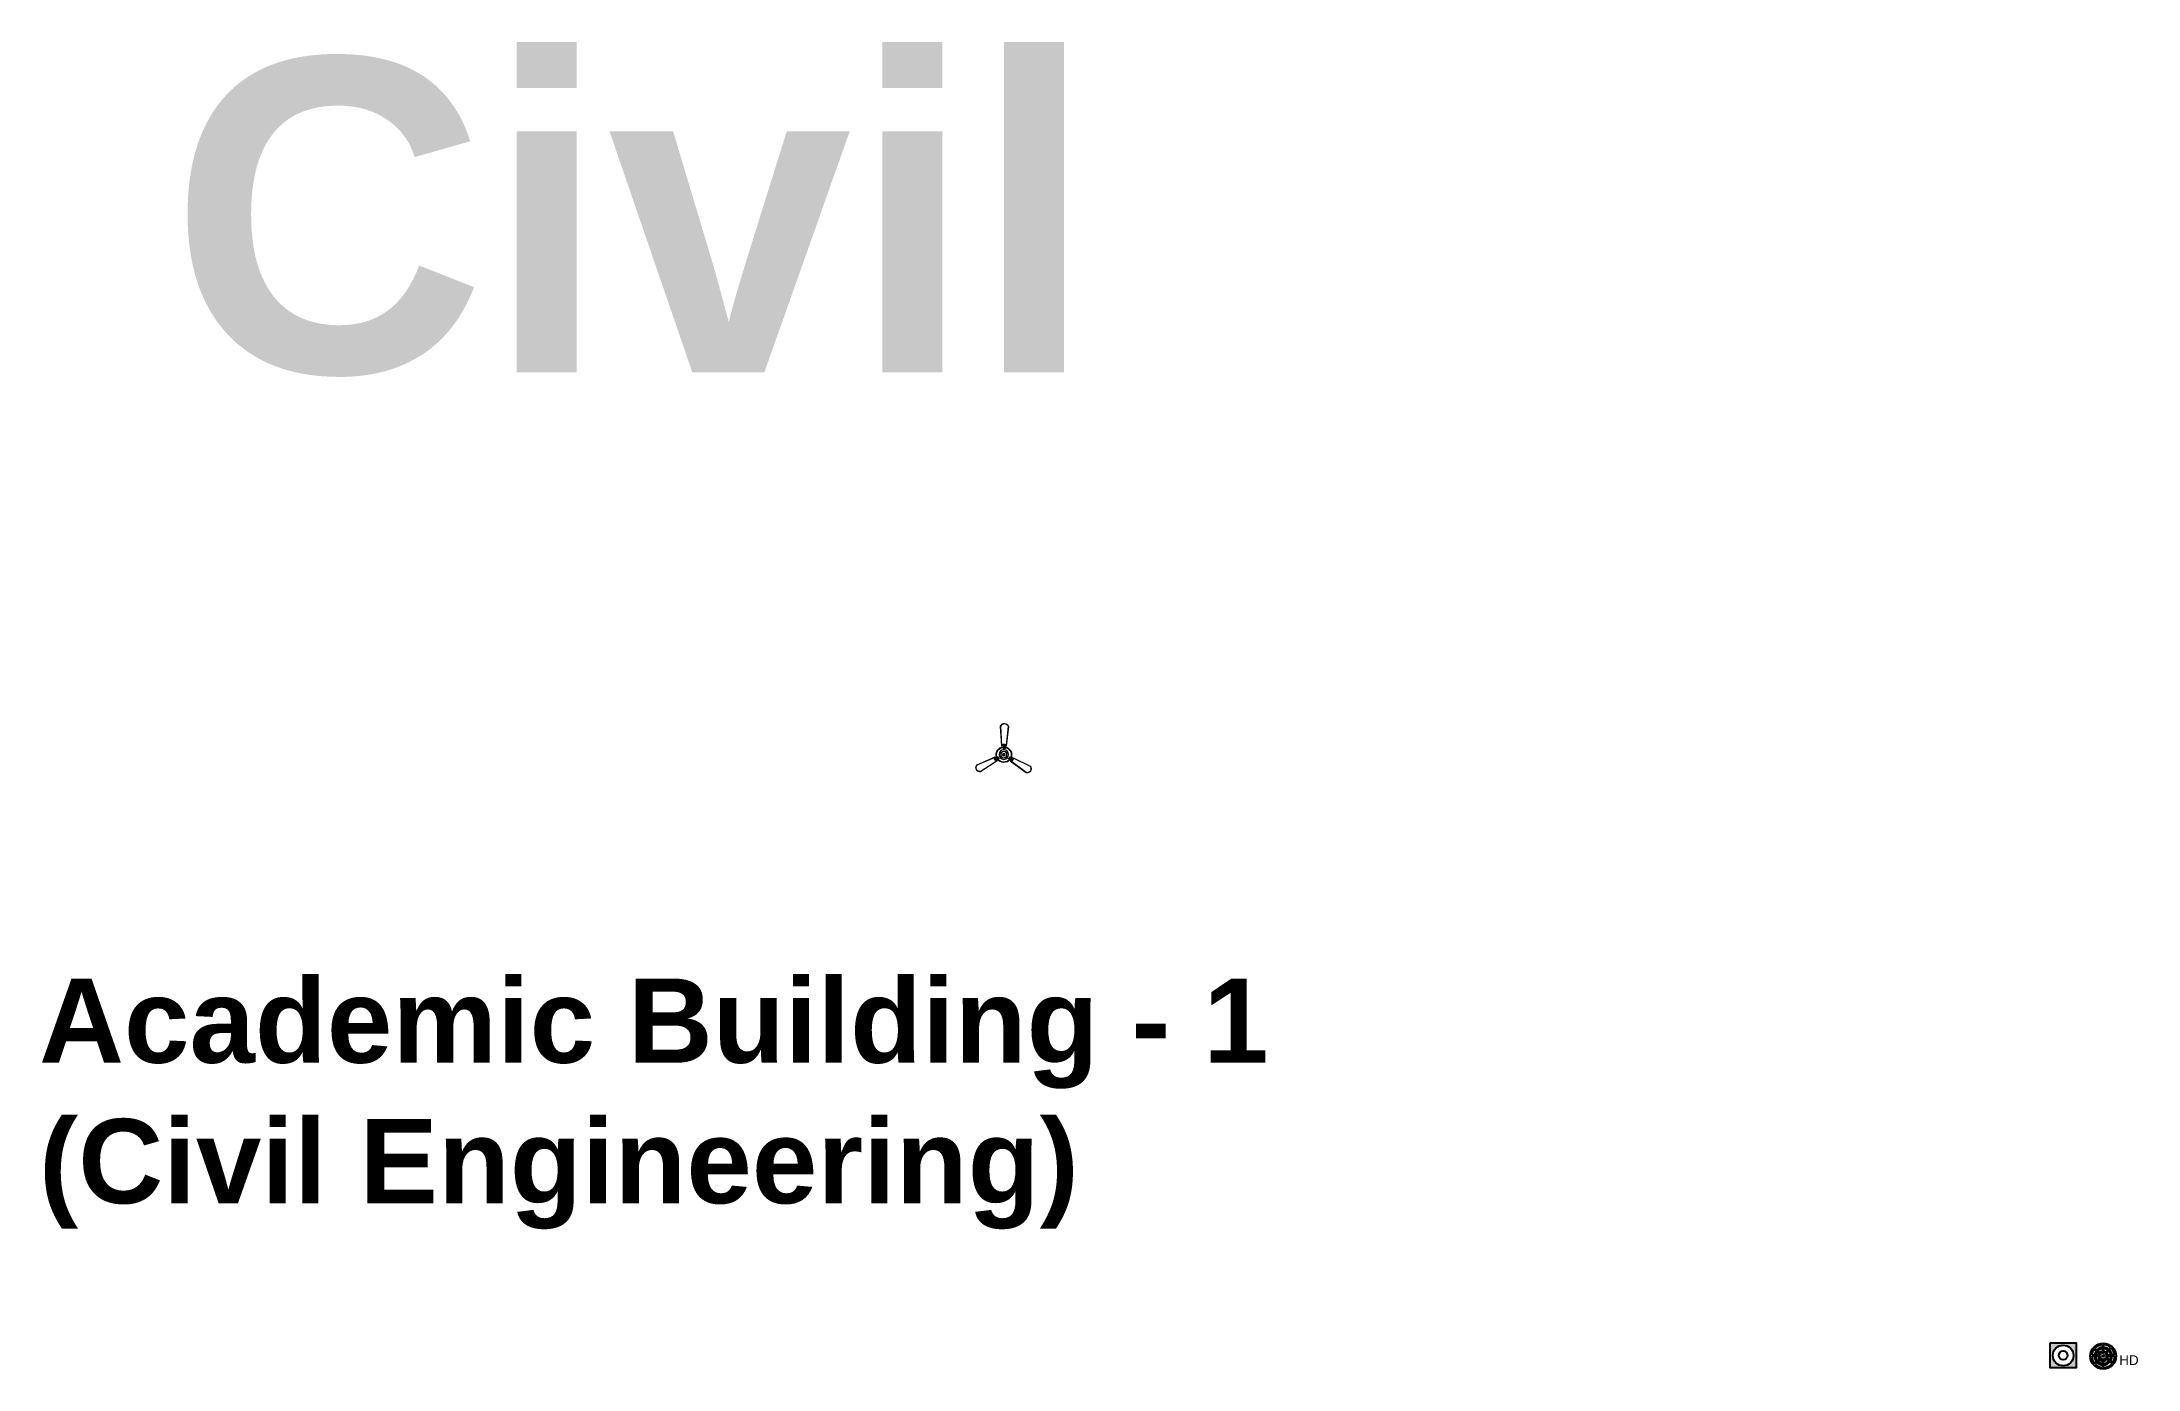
# Model space of a CAD drawing. Header units: inches. Extents: x -12 to 20935469, y -1604 to 24729220.
# Drawn here: x 20824255 to 20826851, y 24664306 to 24665949 of the extents above; entities that cross this region are included whole.
import ezdxf

# ---------------------------------------------------------------- set-up
doc = ezdxf.new("R2010")
doc.units = ezdxf.units.IN
doc.header["$LTSCALE"] = 0.03
doc.header["$MEASUREMENT"] = 0
doc.layers.add('0-elect.fixture-3 fan', color=200, linetype='Continuous', lineweight=20)
for name, color, linetype in [('fire alarm', 10, 'Continuous'), ('H', 154, 'Continuous'), ('heat detactor', 8, 'Continuous'), ('TEXT', 7, 'Continuous')]:
    doc.layers.add(name, color=color, linetype=linetype)
doc.styles.add('2', font='swisscl.ttf')
doc.styles.add('RomanS', font='arial.ttf', dxfattribs={"height": 12})

msp = doc.modelspace()

# ---------------------------------------------------------------- texts
at = {"layer": 'TEXT', "color": 250, "lineweight": 30, "ltscale": 20, "attachment_point": 1, "style": '2'}
for s, width, gutter_width, insert, char_height in [('\\pxt11;{\\fArial|b1|i0|c0|p34;\\C256;Civil}', 1413.145, 10.1, (20824413.5, 24665927.9), 388.5), ('\\pxt11;{\\fArial|b1|i0|c0|p34;\\C256;Academic Building - 1\\P(Civil Engineering)}', 1888.048, 2.72, (20824251.8, 24664789.1), 104.343)]:
    msp.add_mtext_dynamic_manual_height_columns(s, width=width, gutter_width=gutter_width, heights=[0], dxfattribs=dict(at, insert=insert, char_height=char_height))

# ---------------------------------------------------------------- blocks, each defined once
blk = doc.blocks.new('heat detaCTOR')
for p, q in [((20826804.1, 24664322.7), (20826793.7, 24664322.7)), ((20826803.9, 24664321.6), (20826793.7, 24664321.6)), ((20826804.7, 24664324), (20826796.7, 24664330.3)), ((20826804.4, 24664319.7), (20826797.2, 24664312.3)), ((20826805.5, 24664324.8), (20826797.4, 24664331.2)), ((20826805.1, 24664318.8), (20826798, 24664311.5)), ((20826807, 24664335.7), (20826807, 24664325.4)), ((20826807, 24664317.8), (20826807, 24664307.5)), ((20826808.1, 24664325.5), (20826808.1, 24664335.7)), ((20826808.1, 24664307.5), (20826808.1, 24664317.8)), ((20826809.6, 24664325.1), (20826816.8, 24664332.5)), ((20826810.5, 24664324.4), (20826817.6, 24664331.8)), ((20826818.8, 24664312.8), (20826810.8, 24664319.2)), ((20826819.5, 24664313.7), (20826811.4, 24664320.2)), ((20826821.9, 24664322.7), (20826811.5, 24664322.7)), ((20826821.9, 24664321.6), (20826811.6, 24664321.6))]:
    blk.add_line(p, q)
at = {"layer": 'heat detactor'}
for radius in [16, 0.961]:
    blk.add_circle((20826807.8, 24664321.6), radius, dxfattribs=at)
at = {"layer": 'heat detactor', "ltscale": 50}
for radius, start, end in [(14.1, 141.7875, 175.4795), (14.1, 179.9779, 221.5042), (14.1, 93.1805, 137.2895), (9.26, 180, 218.3584), (9.26, 141.9072, 172.3309), (9.26, 95.4082, 134.2403), (6.08, 180, 215.5442), (6.08, 142.0004, 169.5114), (6.08, 226.0325, 262.6133), (6.08, 97.3867, 131.5175), (3.87, 180, 209.4431), (3.87, 142.2004, 163.3657), (3.87, 226.0434, 258.3361), (3.87, 101.6639, 125.5893), (1.65, 78.6551, 101.3184), (14.1, 50.5228, 88.685), (9.26, 53.6686, 87.7533), (6.08, 56.4828, 86.9346), (3.87, 62.6166, 85.1763), (3.87, 274.8237, 321.1017), (6.08, 273.0654, 321.3017), (1.65, 42.0404, 45.9436), (3.87, 16.6343, 45.9836), (3.87, 337.7128, 0), (6.08, 10.4886, 45.9945), (6.08, 331.7846, 0), (9.26, 7.6691, 45.9996), (9.26, 329.0619, 0), (14.1, 4.5205, 46.0244), (14.1, 326.0126, 0.0221), (14.1, 226.0026, 266.8195), (9.26, 226.0274, 264.5918), (9.26, 272.2467, 321.395), (14.1, 271.315, 321.5146)]:
    blk.add_arc((20826807.8, 24664321.6), radius, start, end, dxfattribs=at)
at = {"layer": 'heat detactor'}
for start, end in [(141.8685, 173.4939), (180, 219.5193), (94.5899, 135.3638), (52.5077, 88.0926), (6.5061, 46.0017), (327.9383, 0), (226.0253, 265.4101), (271.9074, 321.4336)]:
    blk.add_arc((20826807.8, 24664321.6), 10.9, start, end, dxfattribs=at)
at = {"insert": (20826827.5, 24664322.7), "char_height": 12, "attachment_point": 1, "style": 'RomanS'}
blk.add_mtext_dynamic_manual_height_columns('HD', width=23.193, gutter_width=60, heights=[0], dxfattribs=at)

# ---------------------------------------------------------------- hatches: boundary and pattern name
at = {"layer": 'H', "true_color": 0x991b1e}
h = msp.add_hatch(color=244, dxfattribs=at)
h.dxf.hatch_style = 1
h.paths.add_polyline_path([(20826742, 24664307), (20826774.4, 24664307), (20826774.4, 24664337.9), (20826742, 24664337.9)])
h.paths.add_polyline_path([(20826771, 24664322.4, -1), (20826745.5, 24664322.4, -1)], flags=16)
h.paths.add_polyline_path([(20826763.7, 24664322.5, -1), (20826752.7, 24664322.5, -1)], flags=0)

# ---------------------------------------------------------------- linework, layer by layer
at = {"layer": '0-elect.fixture-3 fan', "color": 230, "linetype": 'ByBlock', "lineweight": 0, "ltscale": 5}
for p, q in [((20825444.1, 24665077.3), (20825442.5, 24665101.5)), ((20825444.2, 24665077.3), (20825442.6, 24665101.4)), ((20825452, 24665101.2), (20825449.3, 24665077.2)), ((20825452.1, 24665101.2), (20825449.4, 24665077.1)), ((20825413.4, 24665053.6), (20825435.6, 24665063.4)), ((20825413.5, 24665053.5), (20825435.6, 24665063.2)), ((20825438.1, 24665058.8), (20825417.9, 24665045.3)), ((20825438.2, 24665058.6), (20825418, 24665045.2)), ((20825474, 24665043.9), (20825454.5, 24665058.3)), ((20825474, 24665044), (20825454.6, 24665058.4)), ((20825457.2, 24665062.7), (20825478.9, 24665052)), ((20825457.3, 24665062.9), (20825479, 24665052.1))]:
    msp.add_line(p, q, dxfattribs=at)
at = {"layer": '0-elect.fixture-3 fan', "color": 232, "linetype": 'ByBlock', "lineweight": 0, "ltscale": 5}
for p, q in [((20825446, 24665077.5), (20825445.4, 24665078.5)), ((20825445.9, 24665075.4), (20825445.4, 24665074.4)), ((20825445.9, 24665074.6), (20825446.1, 24665074.2)), ((20825446, 24665078.8), (20825446.2, 24665078.4)), ((20825446.5, 24665077.8), (20825446.9, 24665078.1)), ((20825446.6, 24665075), (20825447, 24665075.2)), ((20825447.2, 24665074.5), (20825447.4, 24665074.1)), ((20825447.3, 24665078.8), (20825447.5, 24665078.4)), ((20825447.5, 24665075.4), (20825448, 24665074.3)), ((20825447.6, 24665077.5), (20825448.1, 24665078.5)), ((20825436.2, 24665061.6), (20825435.1, 24665061.5)), ((20825435.2, 24665060.7), (20825435.5, 24665061.1)), ((20825435.8, 24665059.5), (20825436.1, 24665059.9)), ((20825436.5, 24665060.4), (20825436.1, 24665060.7)), ((20825437, 24665060.1), (20825436.4, 24665059.2)), ((20825438.1, 24665062.6), (20825438.8, 24665063.5)), ((20825438.9, 24665061.9), (20825438.5, 24665062.2)), ((20825438.9, 24665061.2), (20825440, 24665061.2)), ((20825439, 24665062.7), (20825439.2, 24665063.1)), ((20825439.5, 24665061.5), (20825439.8, 24665062)), ((20825453.9, 24665060.8), (20825452.7, 24665060.9)), ((20825453.3, 24665061.5), (20825452.8, 24665061.5)), ((20825454, 24665062.6), (20825453.6, 24665062.6)), ((20825454.1, 24665061.8), (20825454, 24665061.3)), ((20825454.7, 24665062.2), (20825454.1, 24665063.1)), ((20825455.7, 24665059.7), (20825456.3, 24665058.7)), ((20825456.5, 24665061.1), (20825457.7, 24665061)), ((20825456.5, 24665060.5), (20825456.5, 24665060)), ((20825456.9, 24665059.3), (20825456.5, 24665059.3)), ((20825457.6, 24665060.4), (20825457.2, 24665060.4))]:
    msp.add_line(p, q, dxfattribs=at)
at = {"layer": '0-elect.fixture-3 fan', "color": 5, "lineweight": 0}
msp.add_line((20825446.5, 24665066.2), (20825446.5, 24665066.2), dxfattribs=at)
at = {"layer": '0-elect.fixture-3 fan', "color": 230, "linetype": 'ByBlock', "lineweight": 0, "ltscale": 5, "extrusion": (0, 0, -1)}
for centre, major_axis, start_param, end_param in [((20825447.3, 24665099.8), (-3.58, 3.58), 5.823867, 8.359631), ((20825447.3, 24665099.8), (-3.47, 3.47), 5.830329, 8.353169), ((20825446.5, 24665066.2), (-6.84, 6.84), 5.068563, 7.021343), ((20825446.5, 24665066.2), (-6.49, 6.49), 5.085186, 7.003917), ((20825446.5, 24665066.2), (7.97, 7.97), -1.003222, -0.833722), ((20825446.5, 24665066.2), (-6.84, 6.84), 0.879773, 2.832553), ((20825446.5, 24665066.2), (-6.49, 6.49), 0.896396, 2.815126), ((20825446.5, 24665066.2), (7.97, 7.97), -0.690743, -0.521244), ((20825417, 24665050.1), (-3.58, 3.58), 3.729471, 6.265236), ((20825417, 24665050.1), (-3.47, 3.47), 3.735934, 6.258773), ((20825446.5, 24665066.2), (-7.97, 7.97), 5.068843, 5.238343), ((20825446.5, 24665066.2), (7.97, 7.97), 3.185569, 3.355068), ((20825446.5, 24665066.2), (6.84, 6.84), 1.403372, 3.356151), ((20825446.5, 24665066.2), (-6.49, 6.49), 2.990791, 4.909522), ((20825446.5, 24665066.2), (7.97, 7.97), 1.403652, 1.573151), ((20825446.5, 24665066.2), (-7.97, 7.97), 2.66197, 2.831469), ((20825475.2, 24665048.8), (-3.58, 3.58), 1.635076, 4.170841), ((20825475.2, 24665048.8), (3.47, 3.47), 0.070743, 2.593582)]:
    msp.add_ellipse(centre, major_axis=major_axis, ratio=1, start_param=start_param, end_param=end_param, dxfattribs=at)
at = {"layer": '0-elect.fixture-3 fan', "linetype": 'ByBlock', "lineweight": 0, "ltscale": 5, "extrusion": (0, 0, -1)}
msp.add_ellipse((20825446.5, 24665066.3), major_axis=(-4.17, 4.17), ratio=1, start_param=5.497787, end_param=11.780972, dxfattribs=at)
at = {"layer": '0-elect.fixture-3 fan', "color": 200, "linetype": 'ByBlock', "lineweight": 0, "ltscale": 5, "extrusion": (0, 0, -1)}
msp.add_ellipse((20825446.5, 24665066.2), major_axis=(-2.72, 2.72), ratio=1, start_param=5.497787, end_param=11.780972, dxfattribs=at)
at = {"layer": '0-elect.fixture-3 fan', "color": 232, "linetype": 'ByBlock', "lineweight": 0, "ltscale": 5, "extrusion": (0, 0, -1)}
for centre, major_axis, start_param, end_param in [((20825445.8, 24665074.2), (0.285, 0.285), 2.26283, 4.381754), ((20825445.8, 24665078.7), (-0.285, 0.285), 5.038692, 7.013305), ((20825446.5, 24665066.2), (9.11, 9.11), -0.840677, -0.683789), ((20825446, 24665074.4), (0.171, 0.171), 3.926991, 10.210176), ((20825446.5, 24665066.2), (5.35, 5.35), -0.878763, -0.645703), ((20825446.1, 24665078.6), (0.171, 0.171), 3.926991, 10.210176), ((20825442.8, 24665076.5), (-2.32, 2.32), 2.052913, 2.705807), ((20825446.7, 24665078), (0.171, 0.171), 3.926991, 10.210176), ((20825446.8, 24665075.1), (0.171, 0.171), 3.926991, 10.210176), ((20825447.3, 24665074.3), (0.171, 0.171), 3.926991, 10.210176), ((20825447.4, 24665078.6), (0.171, 0.171), 3.926991, 10.210176), ((20825450.9, 24665076.3), (2.46, 2.46), 3.643048, 4.257264), ((20825447.6, 24665074.1), (0.285, 0.285), 0.376965, 2.49589), ((20825447.8, 24665078.7), (-0.285, 0.285), 0.887007, 2.86162), ((20825435.1, 24665061.1), (0.285, 0.285), 3.505001, 5.479614), ((20825446.5, 24665066.2), (-9.11, 9.11), 4.91891, 5.075797), ((20825435.4, 24665060.9), (0.171, 0.171), 3.926991, 10.210176), ((20825436, 24665059.7), (0.171, 0.171), 3.926991, 10.210176), ((20825436, 24665059.4), (0.285, 0.285), 1.373501, 3.348114), ((20825436.3, 24665060.6), (0.171, 0.171), 3.926991, 10.210176), ((20825435.6, 24665065), (2.46, 2.46), 1.548653, 2.162869), ((20825439.4, 24665057.9), (-2.32, 2.32), 6.241703, 6.894597), ((20825438.7, 24665062.1), (-0.171, 0.171), 5.497787, 11.780972), ((20825439.1, 24665063.3), (-0.285, 0.285), 6.136552, 8.255476), ((20825439.1, 24665062.9), (-0.171, 0.171), 5.497787, 11.780972), ((20825439.7, 24665061.8), (0.171, 0.171), 3.926991, 10.210176), ((20825446.5, 24665066.2), (-5.35, 5.35), 4.880824, 5.113884), ((20825440, 24665061.6), (0.285, 0.285), 0.168435, 2.287359), ((20825452.8, 24665061.3), (0.285, 0.285), 2.471361, 4.590285), ((20825446.5, 24665066.2), (-5.35, 5.35), 2.786429, 3.019489), ((20825453.1, 24665061.5), (0.171, 0.171), 3.926991, 10.210176), ((20825453.7, 24665062.9), (-0.285, 0.285), 5.928021, 8.046946), ((20825453.8, 24665062.6), (0.171, 0.171), 3.926991, 10.210176), ((20825454, 24665061.6), (0.171, 0.171), 3.926991, 10.210176), ((20825453.1, 24665057.4), (-2.46, 2.46), 1.025054, 1.63927), ((20825457.2, 24665064.3), (2.32, 2.32), 2.576511, 3.229406), ((20825456.5, 24665060.2), (-0.171, 0.171), 5.497787, 11.780972), ((20825456.6, 24665058.9), (-0.285, 0.285), 2.981402, 4.956015), ((20825456.7, 24665059.3), (0.171, 0.171), 3.926991, 10.210176), ((20825446.5, 24665066.2), (-9.11, 9.11), 2.824515, 2.981402), ((20825457.4, 24665060.4), (-0.171, 0.171), 5.497787, 11.780972), ((20825457.6, 24665060.6), (-0.285, 0.285), 0.849902, 2.824515)]:
    msp.add_ellipse(centre, major_axis=major_axis, ratio=1, start_param=start_param, end_param=end_param, dxfattribs=at)
at = {"layer": '0-elect.fixture-3 fan', "color": 190, "linetype": 'ByBlock', "lineweight": 0, "ltscale": 5, "extrusion": (0, 0, -1)}
for major_axis, start_param, end_param in [((1.12, 1.12), 3.926991, 10.210176), ((-0.779, 0.779), 5.497787, 11.780972)]:
    msp.add_ellipse((20825446.5, 24665066.2), major_axis=major_axis, ratio=1, start_param=start_param, end_param=end_param, dxfattribs=at)
at = {"layer": 'fire alarm'}
msp.add_lwpolyline([(20826742, 24664337.9), (20826774.4, 24664337.9), (20826774.4, 24664307), (20826742, 24664307)], close=True, dxfattribs=at)
at = {"layer": 'fire alarm', "ltscale": 50}
for centre, radius in [((20826758.2, 24664322.4), 12.8), ((20826758.2, 24664322.5), 5.49)]:
    msp.add_circle(centre, radius, dxfattribs=at)

# ---------------------------------------------------------------- block references
at = {"layer": 'heat detactor'}
msp.add_blockref('heat detaCTOR', (0, 0), dxfattribs=at)

msp.set_redraw_order([(e.dxf.handle, doc.entitydb.next_handle()) for e in msp.query("TEXT MTEXT ATTDEF DIMENSION ARC_DIMENSION")])  # texts and dimensions are drawn at this point

doc.saveas('drawing.dxf')
